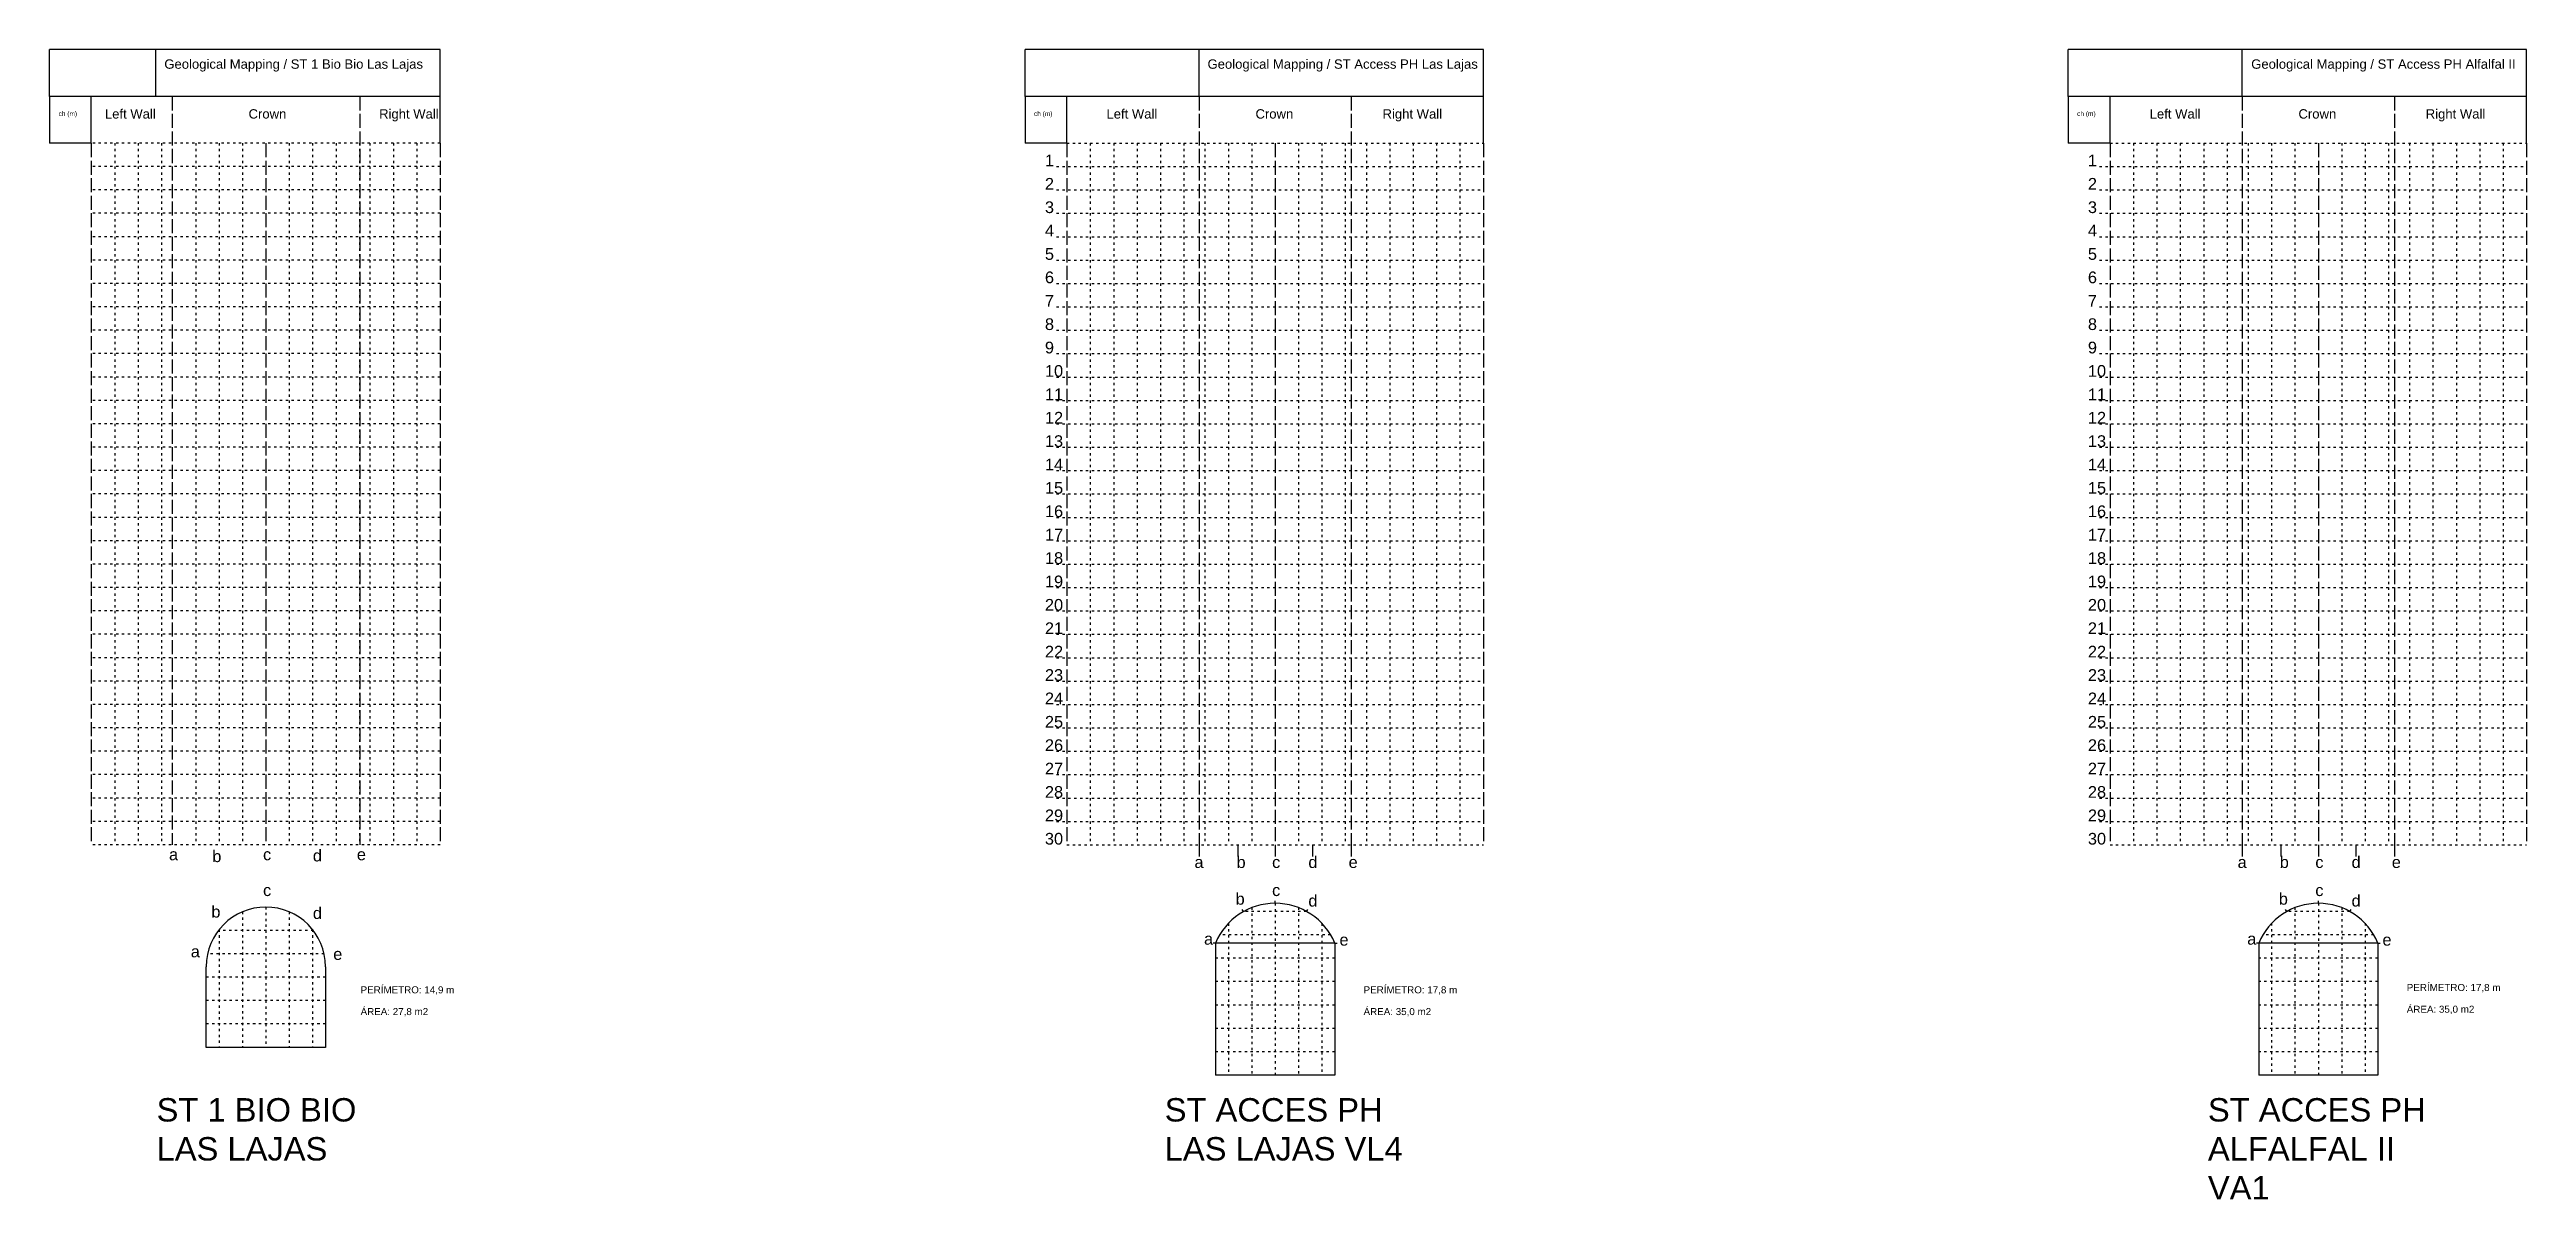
# Model space of a CAD drawing. Header units: millimetres. Extents: x 1328 to 4007, y 1259 to 3007.
# Drawn here: x 1513.7 to 1619.6, y 1458 to 1507.1 of the extents above; entities that cross this region are included whole.
import ezdxf

# ---------------------------------------------------------------- set-up
doc = ezdxf.new("R2010")
doc.units = ezdxf.units.MM
doc.linetypes.add('ACAD_ISO02W100', pattern=[15, 12, -3])
doc.linetypes.add('ACAD_ISO07W100', pattern=[3, 0, -3])
doc.styles.get("Standard").update_dxf_attribs({"font": 'arial.ttf'})

msp = doc.modelspace()

# ---------------------------------------------------------------- texts
at = {"ltscale": 0.5, "attachment_point": 1}
for s, width, insert, char_height in [('Geological Mapping / ST 1 Bio Bio Las Lajas', 11.6476, (1518.64, 1506.72), 0.4), ('Geological Mapping / ST Access PH Las Lajas', 11.6476, (1563.23, 1506.72), 0.4), ('Geological Mapping / ST Access PH Alfalfal II', 11.2577, (1607.84, 1506.72), 0.4), ('ch (m)', 0.8578, (1514.12, 1504.5), 0.2), ('Left Wall', 2.3681, (1516.1, 1504.59), 0.4), ('Crown', 2.7195, (1522.24, 1504.59), 0.4), ('Right Wall', 2.9009, (1527.82, 1504.59), 0.4), ('ch (m)', 0.8578, (1555.81, 1504.5), 0.2), ('Left Wall', 2.3681, (1558.91, 1504.59), 0.4), ('Crown', 2.7195, (1565.28, 1504.59), 0.4), ('Right Wall', 2.9009, (1570.71, 1504.59), 0.4), ('ch (m)', 0.8578, (1600.4, 1504.5), 0.2), ('Left Wall', 2.3681, (1603.5, 1504.59), 0.4), ('Crown', 2.7195, (1609.86, 1504.59), 0.4), ('Right Wall', 2.9009, (1615.3, 1504.59), 0.4), ('1', 0.8578, (1556.28, 1502.65), 0.5), ('1', 0.8578, (1600.86, 1502.65), 0.5), ('2', 0.8578, (1556.28, 1501.65), 0.5), ('2', 0.8578, (1600.86, 1501.65), 0.5), ('3', 0.8578, (1556.28, 1500.65), 0.5), ('3', 0.8578, (1600.86, 1500.65), 0.5), ('4', 0.8578, (1556.28, 1499.65), 0.5), ('4', 0.8578, (1600.86, 1499.65), 0.5), ('5', 0.8578, (1556.28, 1498.65), 0.5), ('5', 0.8578, (1600.86, 1498.65), 0.5), ('6', 0.8578, (1556.28, 1497.65), 0.5), ('6', 0.8578, (1600.86, 1497.65), 0.5), ('7', 0.8578, (1556.28, 1496.65), 0.5), ('7', 0.8578, (1600.86, 1496.65), 0.5), ('8', 0.8578, (1556.28, 1495.65), 0.5), ('8', 0.8578, (1600.86, 1495.65), 0.5), ('9', 0.8578, (1556.28, 1494.65), 0.5), ('9', 0.8578, (1600.86, 1494.65), 0.5), ('10', 0.8578, (1556.28, 1493.65), 0.5), ('10', 0.8578, (1600.86, 1493.65), 0.5), ('11', 0.8578, (1556.28, 1492.65), 0.5), ('11', 0.8578, (1600.86, 1492.65), 0.5), ('12', 0.8578, (1556.28, 1491.65), 0.5), ('12', 0.8578, (1600.86, 1491.65), 0.5), ('13', 0.8578, (1556.28, 1490.65), 0.5), ('14', 0.8578, (1556.28, 1489.65), 0.5), ('13', 0.8578, (1600.86, 1490.65), 0.5), ('14', 0.8578, (1600.86, 1489.65), 0.5), ('15', 0.8578, (1556.28, 1488.65), 0.5), ('15', 0.8578, (1600.86, 1488.65), 0.5), ('16', 0.8578, (1556.28, 1487.65), 0.5), ('16', 0.8578, (1600.86, 1487.65), 0.5), ('17', 0.8578, (1556.28, 1486.65), 0.5), ('17', 0.8578, (1600.86, 1486.65), 0.5), ('18', 0.8578, (1556.28, 1485.65), 0.5), ('18', 0.8578, (1600.86, 1485.65), 0.5), ('19', 0.8578, (1556.28, 1484.65), 0.5), ('19', 0.8578, (1600.86, 1484.65), 0.5), ('20', 0.8578, (1556.28, 1483.65), 0.5), ('20', 0.8578, (1600.86, 1483.65), 0.5), ('21', 0.8578, (1556.28, 1482.65), 0.5), ('21', 0.8578, (1600.86, 1482.65), 0.5), ('22', 0.8578, (1556.28, 1481.65), 0.5), ('22', 0.8578, (1600.86, 1481.65), 0.5), ('23', 0.8578, (1556.28, 1480.65), 0.5), ('23', 0.8578, (1600.86, 1480.65), 0.5), ('24', 0.8578, (1556.28, 1479.65), 0.5), ('24', 0.8578, (1600.86, 1479.65), 0.5), ('25', 0.8578, (1556.28, 1478.65), 0.5), ('25', 0.8578, (1600.86, 1478.65), 0.5), ('26', 0.8578, (1556.28, 1477.65), 0.5), ('26', 0.8578, (1600.86, 1477.65), 0.5), ('27', 0.8578, (1556.28, 1476.65), 0.5), ('27', 0.8578, (1600.86, 1476.65), 0.5), ('28', 0.8578, (1556.28, 1475.65), 0.5), ('28', 0.8578, (1600.86, 1475.65), 0.5), ('29', 0.8578, (1556.28, 1474.65), 0.5), ('29', 0.8578, (1600.86, 1474.65), 0.5), ('a', 0.8578, (1518.84, 1472.98), 0.5), ('b', 0.8578, (1520.69, 1472.9), 0.5), ('c', 0.8578, (1522.86, 1472.98), 0.5), ('d', 0.8578, (1524.99, 1472.93), 0.5), ('e', 0.8578, (1526.87, 1472.98), 0.5), ('30', 0.8578, (1556.28, 1473.65), 0.5), ('30', 0.8578, (1600.86, 1473.65), 0.5), ('a', 0.8578, (1562.67, 1472.65), 0.5), ('b', 0.8578, (1564.47, 1472.65), 0.5), ('c', 0.8578, (1565.99, 1472.65), 0.5), ('d', 0.8578, (1567.54, 1472.65), 0.5), ('e', 0.8578, (1569.26, 1472.65), 0.5), ('a', 0.8578, (1607.26, 1472.65), 0.5), ('b', 0.8578, (1609.06, 1472.65), 0.5), ('c', 0.8578, (1610.58, 1472.65), 0.5), ('d', 0.8578, (1612.13, 1472.65), 0.5), ('e', 0.8578, (1613.85, 1472.65), 0.5), ('c', 0.8578, (1522.86, 1471.45), 0.5), ('b', 0.8578, (1564.43, 1471.08), 0.5), ('c', 0.8578, (1565.99, 1471.45), 0.5), ('d', 0.8578, (1567.54, 1471), 0.5), ('b', 0.8578, (1609.02, 1471.08), 0.5), ('c', 0.8578, (1610.58, 1471.45), 0.5), ('d', 0.8578, (1612.13, 1471), 0.5), ('b', 0.8578, (1520.65, 1470.53), 0.5), ('d', 0.8578, (1524.99, 1470.47), 0.5), ('a', 0.8578, (1519.77, 1468.83), 0.5), ('e', 0.8578, (1525.86, 1468.72), 0.5), ('a', 0.8578, (1563.08, 1469.37), 0.5), ('e', 0.8578, (1568.87, 1469.33), 0.5), ('a', 0.8578, (1607.67, 1469.37), 0.5), ('e', 0.8578, (1613.45, 1469.33), 0.5), ('PERÍMETRO: 14,9 m ', 4.1411, (1527.03, 1467.09), 0.3), ('PERÍMETRO: 17,8 m ', 4.1411, (1569.9, 1467.09), 0.3), ('ÁREA: 35,0 m2 ', 4.1411, (1614.49, 1466.26), 0.3), ('PERÍMETRO: 17,8 m ', 4.1411, (1614.49, 1467.19), 0.3), ('ÁREA: 27,8 m2 ', 4.1411, (1527.03, 1466.16), 0.3), ('ÁREA: 35,0 m2 ', 4.1411, (1569.9, 1466.16), 0.3), ('ST 1 BIO BIO LAS LAJAS', 10.8298, (1518.31, 1462.31), 1), ('ST ACCES PH LAS LAJAS VL4', 10.8298, (1561.4, 1462.31), 1), ('ST ACCES PH ALFALFAL II VA1', 10.8298, (1605.99, 1462.31), 1)]:
    msp.add_mtext_dynamic_manual_height_columns(s, width=width, gutter_width=12.5, heights=[0], dxfattribs=dict(at, insert=insert, char_height=char_height))

# ---------------------------------------------------------------- linework, layer by layer
at = {"ltscale": 0.5}
for p, q in [((1530.43, 1507.14), (1513.73, 1507.14)), ((1513.73, 1505.14), (1513.73, 1507.14)), ((1518.28, 1505.14), (1518.28, 1507.14)), ((1530.43, 1505.14), (1530.43, 1507.14)), ((1575.02, 1507.14), (1555.43, 1507.14)), ((1555.43, 1505.14), (1555.43, 1507.14)), ((1562.87, 1505.14), (1562.87, 1507.14)), ((1575.02, 1505.14), (1575.02, 1507.14)), ((1619.61, 1507.14), (1600.02, 1507.14)), ((1600.02, 1505.14), (1600.02, 1507.14)), ((1607.46, 1505.14), (1607.46, 1507.14)), ((1619.61, 1505.14), (1619.61, 1507.14)), ((1530.43, 1505.14), (1513.73, 1505.14)), ((1513.73, 1505.14), (1513.73, 1503.14)), ((1515.52, 1503.14), (1515.52, 1505.14)), ((1530.43, 1503.14), (1530.43, 1505.14)), ((1557.22, 1505.14), (1555.43, 1505.14)), ((1555.43, 1505.14), (1555.43, 1503.14)), ((1575.02, 1505.14), (1557.22, 1505.14)), ((1557.22, 1503.14), (1557.22, 1505.14)), ((1575.02, 1503.14), (1575.02, 1505.14)), ((1601.81, 1505.14), (1600.02, 1505.14)), ((1600.02, 1505.14), (1600.02, 1503.14)), ((1619.61, 1505.14), (1601.81, 1505.14)), ((1601.81, 1503.14), (1601.81, 1505.14)), ((1619.61, 1503.14), (1619.61, 1505.14)), ((1515.52, 1503.14), (1513.73, 1503.14)), ((1557.22, 1503.14), (1555.43, 1503.14)), ((1601.81, 1503.14), (1600.02, 1503.14)), ((1562.87, 1473.14), (1562.87, 1472.64)), ((1564.52, 1473.14), (1564.52, 1472.64)), ((1566.12, 1473.14), (1566.12, 1472.64)), ((1567.72, 1473.14), (1567.72, 1472.64)), ((1569.37, 1473.14), (1569.37, 1472.64)), ((1607.46, 1473.14), (1607.46, 1472.64)), ((1609.11, 1473.14), (1609.11, 1472.64)), ((1610.71, 1473.14), (1610.71, 1472.64)), ((1612.31, 1473.14), (1612.31, 1472.64)), ((1613.96, 1473.14), (1613.96, 1472.64)), ((1566.12, 1470.64), (1566.12, 1470.74)), ((1610.71, 1470.64), (1610.71, 1470.74)), ((1564.77, 1470.29), (1564.71, 1470.37)), ((1567.46, 1470.29), (1567.52, 1470.37)), ((1609.36, 1470.29), (1609.3, 1470.38)), ((1612.05, 1470.29), (1612.11, 1470.38)), ((1563.57, 1468.94), (1563.47, 1468.94)), ((1568.67, 1468.94), (1563.57, 1468.94)), ((1568.67, 1468.94), (1568.77, 1468.94)), ((1608.16, 1468.94), (1608.06, 1468.94)), ((1613.25, 1468.94), (1608.16, 1468.94)), ((1613.25, 1468.94), (1613.35, 1468.94)), ((1520.43, 1464.48), (1520.43, 1467.93)), ((1525.53, 1467.93), (1525.53, 1464.48)), ((1525.53, 1464.48), (1520.43, 1464.48))]:
    msp.add_line(p, q, dxfattribs=at)
at = {"linetype": 'ACAD_ISO07W100', "ltscale": 0.05}
for p, q in [((1530.43, 1503.14), (1515.52, 1503.14)), ((1530.43, 1502.14), (1515.52, 1502.14)), ((1530.43, 1501.14), (1515.52, 1501.14)), ((1530.43, 1500.14), (1515.52, 1500.14)), ((1530.43, 1499.14), (1515.52, 1499.14)), ((1530.43, 1498.14), (1515.52, 1498.14)), ((1530.43, 1497.14), (1515.52, 1497.14)), ((1530.43, 1496.14), (1515.52, 1496.14)), ((1530.43, 1495.14), (1515.52, 1495.14)), ((1530.43, 1494.14), (1515.52, 1494.14)), ((1530.43, 1493.14), (1515.52, 1493.14)), ((1530.43, 1492.14), (1515.52, 1492.14)), ((1530.43, 1491.14), (1515.52, 1491.14)), ((1530.43, 1490.14), (1515.52, 1490.14)), ((1530.43, 1489.14), (1515.52, 1489.14)), ((1530.43, 1488.14), (1515.52, 1488.14)), ((1530.43, 1487.14), (1515.52, 1487.14)), ((1530.43, 1486.14), (1515.52, 1486.14)), ((1530.43, 1485.14), (1515.52, 1485.14)), ((1530.43, 1484.14), (1515.52, 1484.14)), ((1530.43, 1483.14), (1515.52, 1483.14)), ((1530.43, 1482.14), (1515.52, 1482.14)), ((1530.43, 1481.14), (1515.52, 1481.14)), ((1530.43, 1480.14), (1515.52, 1480.14)), ((1530.43, 1479.14), (1515.52, 1479.14)), ((1530.43, 1478.14), (1515.52, 1478.14)), ((1530.43, 1477.14), (1515.52, 1477.14)), ((1530.43, 1476.14), (1515.52, 1476.14)), ((1530.43, 1475.14), (1515.52, 1475.14)), ((1530.43, 1474.14), (1515.52, 1474.14)), ((1530.43, 1473.14), (1515.52, 1473.14)), ((1566.12, 1470.64), (1566.12, 1463.29)), ((1610.71, 1470.64), (1610.71, 1463.29)), ((1520.98, 1469.52), (1520.98, 1464.48)), ((1521.98, 1470.28), (1521.98, 1464.48)), ((1522.98, 1470.48), (1522.98, 1464.48)), ((1523.98, 1470.28), (1523.98, 1464.48)), ((1524.98, 1469.52), (1524.98, 1464.48)), ((1564.12, 1469.78), (1564.12, 1463.29)), ((1567.46, 1470.29), (1564.77, 1470.29)), ((1565.12, 1470.46), (1565.12, 1463.29)), ((1567.12, 1470.46), (1567.12, 1463.29)), ((1568.12, 1469.78), (1568.12, 1463.29)), ((1608.71, 1469.79), (1608.71, 1463.29)), ((1612.05, 1470.29), (1609.36, 1470.29)), ((1609.71, 1470.46), (1609.71, 1463.29)), ((1611.71, 1470.46), (1611.71, 1463.29)), ((1612.71, 1469.79), (1612.71, 1463.29)), ((1525.47, 1468.48), (1520.49, 1468.48)), ((1525.01, 1469.48), (1520.96, 1469.48)), ((1568.49, 1469.29), (1563.75, 1469.29)), ((1613.08, 1469.29), (1608.33, 1469.29)), ((1525.53, 1467.48), (1520.43, 1467.48)), ((1568.67, 1468.29), (1563.57, 1468.29)), ((1613.25, 1468.29), (1608.16, 1468.29)), ((1525.53, 1466.48), (1520.43, 1466.48)), ((1568.67, 1467.29), (1563.57, 1467.29)), ((1613.25, 1467.29), (1608.16, 1467.29)), ((1525.53, 1465.48), (1520.43, 1465.48)), ((1568.67, 1466.29), (1563.57, 1466.29)), ((1568.67, 1465.29), (1563.57, 1465.29)), ((1613.25, 1466.29), (1608.16, 1466.29)), ((1613.25, 1465.29), (1608.16, 1465.29)), ((1568.67, 1464.29), (1563.57, 1464.29)), ((1613.25, 1464.29), (1608.16, 1464.29))]:
    msp.add_line(p, q, dxfattribs=at)
for p, q in [((1563.57, 1468.94), (1563.57, 1463.29)), ((1568.67, 1468.94), (1568.67, 1463.29)), ((1608.16, 1468.94), (1608.16, 1463.29)), ((1613.25, 1468.94), (1613.25, 1463.29)), ((1568.67, 1463.29), (1563.57, 1463.29)), ((1613.25, 1463.29), (1608.16, 1463.29))]:
    msp.add_line(p, q)
at = {"color": 1, "linetype": 'ACAD_ISO02W100', "ltscale": 0.05}
for points in [[(1518.98, 1505.14), (1518.98, 1473.14)], [(1526.99, 1505.14), (1526.99, 1473.14)], [(1562.87, 1505.14), (1562.87, 1473.14)], [(1569.37, 1505.14), (1569.37, 1473.14)], [(1607.46, 1505.14), (1607.46, 1473.14)], [(1613.96, 1505.14), (1613.96, 1473.14)], [(1515.52, 1503.14), (1515.52, 1473.14)], [(1522.98, 1503.14), (1522.98, 1473.14)], [(1530.43, 1503.14), (1530.43, 1473.14)], [(1557.22, 1503.14), (1557.22, 1473.14)], [(1566.12, 1503.14), (1566.12, 1473.14)], [(1575.02, 1503.14), (1575.02, 1473.14)], [(1601.81, 1503.14), (1601.81, 1473.14)], [(1610.71, 1503.14), (1610.71, 1473.14)], [(1619.61, 1503.14), (1619.61, 1473.14)]]:
    msp.add_lwpolyline(points, dxfattribs=at)
at = {"linetype": 'ACAD_ISO07W100', "ltscale": 0.05}
for points in [[(1516.52, 1503.14), (1516.52, 1473.14)], [(1517.52, 1503.14), (1517.52, 1473.14)], [(1518.52, 1503.14), (1518.52, 1473.14)], [(1518.98, 1503.14), (1518.98, 1473.14)], [(1519.98, 1503.14), (1519.98, 1473.14)], [(1520.98, 1503.14), (1520.98, 1473.14)], [(1521.98, 1503.14), (1521.98, 1473.14)], [(1523.98, 1503.14), (1523.98, 1473.14)], [(1524.98, 1503.14), (1524.98, 1473.14)], [(1525.98, 1503.14), (1525.98, 1473.14)], [(1526.98, 1503.14), (1526.98, 1473.14)], [(1527.43, 1503.14), (1527.43, 1473.14)], [(1528.43, 1503.14), (1528.43, 1473.14)], [(1529.43, 1503.14), (1529.43, 1473.14)], [(1557.22, 1503.14), (1575.02, 1503.14)], [(1558.22, 1503.14), (1558.22, 1473.14)], [(1559.22, 1503.14), (1559.22, 1473.14)], [(1560.22, 1503.14), (1560.22, 1473.14)], [(1561.22, 1503.14), (1561.22, 1473.14)], [(1562.22, 1503.14), (1562.22, 1473.14)], [(1563.12, 1503.14), (1563.12, 1473.14)], [(1564.12, 1503.14), (1564.12, 1473.14)], [(1565.12, 1503.14), (1565.12, 1473.14)], [(1567.12, 1503.14), (1567.12, 1473.14)], [(1568.12, 1503.14), (1568.12, 1473.14)], [(1569.12, 1503.14), (1569.12, 1473.14)], [(1570.02, 1503.14), (1570.02, 1473.14)], [(1571.02, 1503.14), (1571.02, 1473.14)], [(1572.02, 1503.14), (1572.02, 1473.14)], [(1573.02, 1503.14), (1573.02, 1473.14)], [(1574.02, 1503.14), (1574.02, 1473.14)], [(1601.81, 1503.14), (1619.61, 1503.14)], [(1602.81, 1503.14), (1602.81, 1473.14)], [(1603.81, 1503.14), (1603.81, 1473.14)], [(1604.81, 1503.14), (1604.81, 1473.14)], [(1605.81, 1503.14), (1605.81, 1473.14)], [(1606.81, 1503.14), (1606.81, 1473.14)], [(1607.71, 1503.14), (1607.71, 1473.14)], [(1608.71, 1503.14), (1608.71, 1473.14)], [(1609.71, 1503.14), (1609.71, 1473.14)], [(1611.71, 1503.14), (1611.71, 1473.14)], [(1612.71, 1503.14), (1612.71, 1473.14)], [(1613.71, 1503.14), (1613.71, 1473.14)], [(1614.61, 1503.14), (1614.61, 1473.14)], [(1615.61, 1503.14), (1615.61, 1473.14)], [(1616.61, 1503.14), (1616.61, 1473.14)], [(1617.61, 1503.14), (1617.61, 1473.14)], [(1618.61, 1503.14), (1618.61, 1473.14)], [(1556.78, 1502.14), (1575.02, 1502.14)], [(1601.36, 1502.14), (1619.61, 1502.14)], [(1556.78, 1501.14), (1575.02, 1501.14)], [(1601.36, 1501.14), (1619.61, 1501.14)], [(1556.78, 1500.14), (1575.02, 1500.14)], [(1601.36, 1500.14), (1619.61, 1500.14)], [(1556.78, 1499.14), (1575.02, 1499.14)], [(1556.78, 1498.14), (1575.02, 1498.14)], [(1601.36, 1499.14), (1619.61, 1499.14)], [(1601.36, 1498.14), (1619.61, 1498.14)], [(1556.78, 1497.14), (1575.02, 1497.14)], [(1601.36, 1497.14), (1619.61, 1497.14)], [(1556.78, 1496.14), (1575.02, 1496.14)], [(1601.36, 1496.14), (1619.61, 1496.14)], [(1556.78, 1495.14), (1575.02, 1495.14)], [(1601.36, 1495.14), (1619.61, 1495.14)], [(1556.78, 1494.14), (1575.02, 1494.14)], [(1601.36, 1494.14), (1619.61, 1494.14)], [(1556.78, 1493.14), (1575.02, 1493.14)], [(1601.36, 1493.14), (1619.61, 1493.14)], [(1556.78, 1492.14), (1575.02, 1492.14)], [(1601.36, 1492.14), (1619.61, 1492.14)], [(1556.78, 1491.14), (1575.02, 1491.14)], [(1601.36, 1491.14), (1619.61, 1491.14)], [(1556.78, 1490.14), (1575.02, 1490.14)], [(1601.36, 1490.14), (1619.61, 1490.14)], [(1556.78, 1489.14), (1575.02, 1489.14)], [(1601.36, 1489.14), (1619.61, 1489.14)], [(1556.78, 1488.14), (1575.02, 1488.14)], [(1601.36, 1488.14), (1619.61, 1488.14)], [(1556.78, 1487.14), (1575.02, 1487.14)], [(1601.36, 1487.14), (1619.61, 1487.14)], [(1556.78, 1486.14), (1575.02, 1486.14)], [(1601.36, 1486.14), (1619.61, 1486.14)], [(1556.78, 1485.14), (1575.02, 1485.14)], [(1601.36, 1485.14), (1619.61, 1485.14)], [(1556.78, 1484.14), (1575.02, 1484.14)], [(1601.36, 1484.14), (1619.61, 1484.14)], [(1556.78, 1483.14), (1575.02, 1483.14)], [(1601.36, 1483.14), (1619.61, 1483.14)], [(1556.78, 1482.14), (1575.02, 1482.14)], [(1601.36, 1482.14), (1619.61, 1482.14)], [(1556.78, 1481.14), (1575.02, 1481.14)], [(1556.78, 1480.14), (1575.02, 1480.14)], [(1601.36, 1481.14), (1619.61, 1481.14)], [(1601.36, 1480.14), (1619.61, 1480.14)], [(1556.78, 1479.14), (1575.02, 1479.14)], [(1601.36, 1479.14), (1619.61, 1479.14)], [(1556.78, 1478.14), (1575.02, 1478.14)], [(1601.36, 1478.14), (1619.61, 1478.14)], [(1556.78, 1477.14), (1575.02, 1477.14)], [(1601.36, 1477.14), (1619.61, 1477.14)], [(1556.78, 1476.14), (1575.02, 1476.14)], [(1601.36, 1476.14), (1619.61, 1476.14)], [(1556.78, 1475.14), (1575.02, 1475.14)], [(1601.36, 1475.14), (1619.61, 1475.14)], [(1556.78, 1474.14), (1575.02, 1474.14)], [(1601.36, 1474.14), (1619.61, 1474.14)], [(1557.22, 1473.14), (1575.02, 1473.14)], [(1601.81, 1473.14), (1619.61, 1473.14)]]:
    msp.add_lwpolyline(points, dxfattribs=at)
for centre in [(1566.12, 1467.88), (1610.71, 1467.88)]:
    msp.add_arc(centre, 2.76, 22.5853, 157.4147)
at = {"ltscale": 0.5}
msp.add_arc((1522.98, 1467.93), 2.55, 0, 180, dxfattribs=at)

msp.set_redraw_order([(e.dxf.handle, doc.entitydb.next_handle()) for e in msp.query("TEXT MTEXT ATTDEF DIMENSION ARC_DIMENSION")])  # texts and dimensions are drawn at this point

doc.saveas('drawing.dxf')
